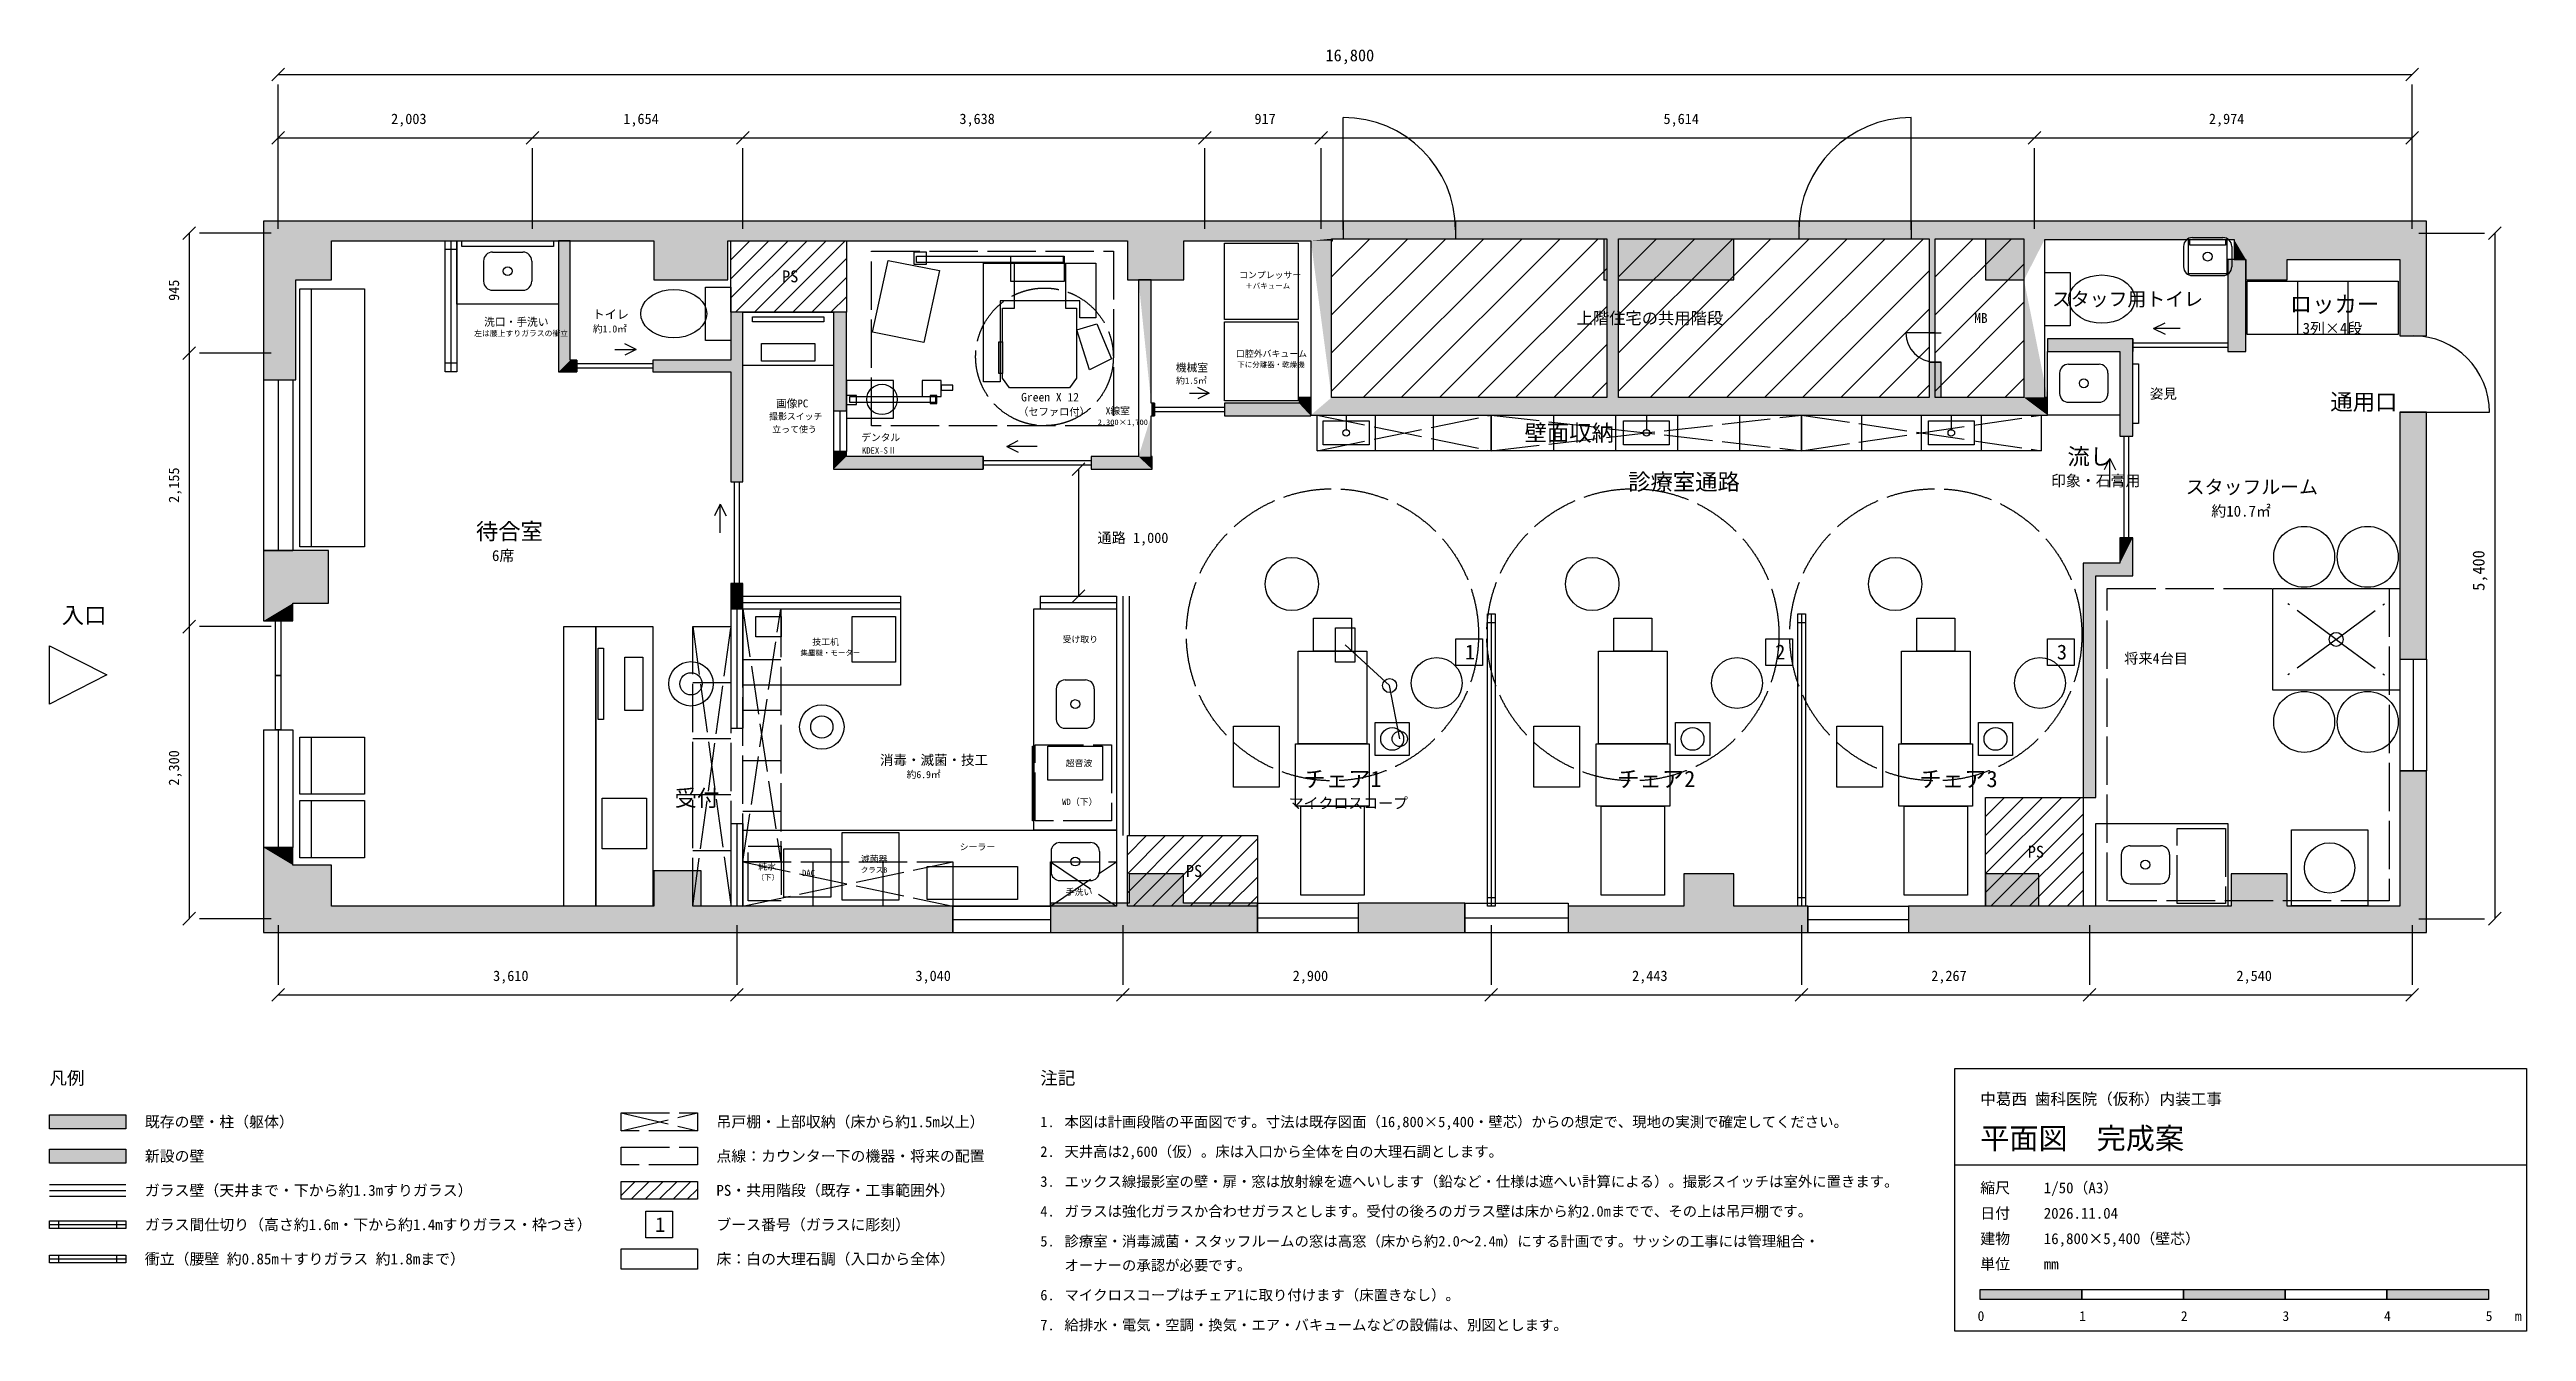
# Model space of a CAD drawing. Extents: x -1800 to 17700, y -3251 to 6846.
import ezdxf

# ---------------------------------------------------------------- set-up
doc = ezdxf.new("R2010")
doc.units = 0
doc.header["$LTSCALE"] = 300
doc.linetypes.add('DASHED', pattern=[1.524, 1.27, -0.254])
for name, color, linetype in [('DIMENSION', 1, 'CONTINUOUS'), ('DOOR', 3, 'CONTINUOUS'), ('EQUIPMENT', 6, 'CONTINUOUS'), ('FURNITURE', 5, 'CONTINUOUS'), ('FUTURE', 8, 'DASHED'), ('GLASS', 4, 'CONTINUOUS'), ('NOTE', 7, 'CONTINUOUS'), ('PS_COMMON', 8, 'CONTINUOUS'), ('ROOM_NAME', 7, 'CONTINUOUS'), ('UPPER_CABINET', 5, 'DASHED'), ('WALL_EXISTING', 7, 'CONTINUOUS'), ('WALL_EXISTING_FILL', 8, 'CONTINUOUS'), ('WALL_NEW', 7, 'CONTINUOUS'), ('WALL_NEW_FILL', 254, 'CONTINUOUS'), ('WINDOW', 4, 'CONTINUOUS')]:
    doc.layers.add(name, color=color, linetype=linetype)
doc.styles.get("Standard").update_dxf_attribs({"font": 'msgothic.ttc'})

msp = doc.modelspace()

# ---------------------------------------------------------------- texts
at = {"layer": 'DIMENSION'}
for s, height, p in [('16,800', 94, (8245, 6753)), ('2,003', 82, (889, 6259)), ('1,654', 82, (2717, 6259)), ('3,638', 82, (5363, 6259)), ('917', 82, (7686, 6259)), ('5,614', 82, (10906, 6259)), ('2,974', 82, (15200, 6259)), ('通路 1,000', 82, (6450, 2959)), ('3,610', 82, (1692, -491)), ('3,040', 82, (5017, -491)), ('2,900', 82, (7987, -491)), ('2,443', 82, (10659, -491)), ('2,267', 82, (13014, -491)), ('2,540', 82, (15417, -491))]:
    msp.add_text(s, height=height, dxfattribs=at).set_placement(p)
for s, height, p in [('945', 82, (-780, 4866)), ('2,155', 82, (-780, 3275)), ('5,400', 94, (17370, 2582)), ('2,300', 82, (-780, 1048))]:
    msp.add_text(s, height=height, rotation=90, dxfattribs=at).set_placement(p)
at = {"layer": 'FUTURE'}
msp.add_text('将来4台目', height=82, dxfattribs=at).set_placement((14533, 2009))
at = {"layer": 'NOTE'}
for s, height, p in [('1', 117, (9343, 2042)), ('2', 117, (11786, 2042)), ('3', 117, (14003, 2042)), ('凡例', 101, (-1800, -1306)), ('注記', 101, (6000, -1306)), ('中葛西 歯科医院（仮称）内装工事', 90, (13400, -1465)), ('既存の壁・柱（躯体）', 86, (-1050, -1643)), ('吊戸棚・上部収納（床から約1.5m以上）', 86, (3450, -1643)), ('本図は計画段階の平面図です。寸法は既存図面（16,800×5,400・壁芯）からの想定で、現地の実測で確定してください。', 83, (6190, -1642)), ('1.', 83, (6000, -1642)), ('平面図\u3000完成案', 168, (13400, -1814)), ('新設の壁', 86, (-1050, -1913)), ('点線：カウンター下の機器・将来の配置', 86, (3450, -1913)), ('2.', 83, (6000, -1876)), ('天井高は2,600（仮）。床は入口から全体を白の大理石調とします。', 83, (6190, -1876)), ('ガラス壁（天井まで・下から約1.3mすりガラス）', 86, (-1050, -2183)), ('PS・共用階段（既存・工事範囲外）', 86, (3450, -2183)), ('3.', 83, (6000, -2112)), ('エックス線撮影室の壁・扉・窓は放射線を遮へいします（鉛など・仕様は遮へい計算による）。撮影スイッチは室外に置きます。', 83, (6190, -2112)), ('縮尺', 86, (13400, -2163)), ('1/50（A3）', 86, (13900, -2163)), ('4.', 83, (6000, -2346)), ('ガラスは強化ガラスか合わせガラスとします。受付の後ろのガラス壁は床から約2.0mまでで、その上は吊戸棚です。', 83, (6190, -2346)), ('日付', 86, (13400, -2363)), ('2026.11.04', 86, (13900, -2363)), ('ガラス間仕切り（高さ約1.6m・下から約1.4mすりガラス・枠つき）', 86, (-1050, -2453)), ('1', 117, (2968, -2468)), ('ブース番号（ガラスに彫刻）', 86, (3450, -2453)), ('5.', 83, (6000, -2582)), ('診療室・消毒滅菌・スタッフルームの窓は高窓（床から約2.0～2.4m）にする計画です。サッシの工事には管理組合・', 83, (6190, -2582)), ('建物', 86, (13400, -2563)), ('16,800×5,400（壁芯）', 86, (13900, -2563)), ('衝立（腰壁 約0.85m＋すりガラス 約1.8mまで）', 86, (-1050, -2723)), ('床：白の大理石調（入口から全体）', 86, (3450, -2723)), ('オーナーの承認が必要です。', 83, (6190, -2772)), ('単位', 86, (13400, -2763)), ('mm', 86, (13900, -2763)), ('6.', 83, (6000, -3006)), ('マイクロスコープはチェア1に取り付けます（床置きなし）。', 83, (6190, -3006)), ('0', 78, (13379, -3169)), ('1', 78, (14179, -3169)), ('2', 78, (14979, -3169)), ('3', 78, (15779, -3169)), ('4', 78, (16579, -3169)), ('5', 78, (17379, -3169)), ('m', 78, (17609, -3169)), ('7.', 83, (6000, -3242)), ('給排水・電気・空調・換気・エア・バキュームなどの設備は、別図とします。', 83, (6190, -3242))]:
    msp.add_text(s, height=height, dxfattribs=at).set_placement(p)
at = {"layer": 'PS_COMMON'}
for s, height, p in [('PS', 94, (3967, 5012)), ('上階住宅の共用階段', 94, (10222, 4683)), ('MB', 78, (13352, 4692)), ('PS', 94, (7146, 329)), ('PS', 94, (13774, 480))]:
    msp.add_text(s, height=height, dxfattribs=at).set_placement(p)
at = {"layer": 'ROOM_NAME'}
for s, height, p in [('コンプレッサー', 50, (7565, 5045)), ('＋バキューム', 42, (7614, 4963)), ('スタッフ用トイレ', 109, (13964, 4826)), ('ロッカー', 129, (15837, 4776)), ('洗口・手洗い', 62, (1621, 4669)), ('約1.0㎡', 56, (2478, 4617)), ('トイレ', 70, (2475, 4725)), ('3列×4段', 86, (15938, 4607)), ('左は腰上すりガラスの衝立', 44, (1543, 4588)), ('機械室', 62, (7067, 4309)), ('口腔外バキューム', 50, (7540, 4425)), ('下に分離器・乾燥機', 42, (7551, 4343)), ('画像PC', 62, (3919, 4027)), ('Green X 12', 67, (5849, 4074)), ('約1.5㎡', 50, (7069, 4213)), ('姿見', 78, (14735, 4096)), ('通用口', 129, (16156, 4006)), ('撮影スイッチ', 50, (3865, 3931)), ('（セファロ付）', 59, (5826, 3963)), ('2,300×1,700', 44, (6452, 3888)), ('X線室', 56, (6514, 3972)), ('壁面収納', 129, (9812, 3762)), ('立って使う', 50, (3890, 3829)), ('デンタル', 56, (4591, 3762)), ('KDEX-SⅡ', 50, (4596, 3663)), ('流し', 129, (14086, 3576)), ('診療室通路', 129, (10628, 3376)), ('印象・石膏用', 86, (13957, 3407)), ('スタッフルーム', 109, (15018, 3346)), ('待合室', 129, (1556, 2986)), ('約10.7㎡', 86, (15219, 3167)), ('6席', 86, (1683, 2817)), ('入口', 129, (-1704, 2326)), ('技工机', 50, (4205, 2155)), ('受け取り', 50, (6175, 2175)), ('集塵機・モーター', 42, (4112, 2073)), ('消毒・滅菌・技工', 78, (4738, 1211)), ('約6.9㎡', 56, (4948, 1107)), ('超音波', 50, (6200, 1200)), ('チェア1', 129, (8071, 1036)), ('チェア2', 129, (10541, 1036)), ('チェア3', 129, (12921, 1036)), ('受付', 129, (3121, 886)), ('WD（下）', 50, (6172, 895)), ('マイクロスコープ', 86, (7956, 867)), ('シーラー', 50, (5365, 540)), ('純水', 50, (3780, 385)), ('滅菌器', 50, (4587, 445)), ('クラスB', 42, (4587, 363)), ('（下）', 42, (3767, 303)), ('DAC', 50, (4124, 335)), ('手洗い', 50, (6200, 185))]:
    msp.add_text(s, height=height, dxfattribs=at).set_placement(p)

# ---------------------------------------------------------------- linework, layer by layer
at = {"layer": 'DIMENSION'}
for p, q in [((-50, 6600), (50, 6700)), ((0, 6650), (16800, 6650)), ((16750, 6600), (16850, 6700)), ((0, 5434), (0, 6570)), ((16800, 5434), (16800, 6570)), ((-50, 6100), (50, 6200)), ((0, 6150), (2003, 6150)), ((0, 5434), (0, 6070)), ((1953, 6100), (2053, 6200)), ((2003, 6150), (3657, 6150)), ((2003, 5434), (2003, 6070)), ((3607, 6100), (3707, 6200)), ((3657, 6150), (7295, 6150)), ((3657, 5434), (3657, 6070)), ((7245, 6100), (7345, 6200)), ((7295, 6150), (8212, 6150)), ((7295, 5434), (7295, 6070)), ((8162, 6100), (8262, 6200)), ((8212, 6150), (13826, 6150)), ((8212, 5434), (8212, 6070)), ((13776, 6100), (13876, 6200)), ((13826, 6150), (16800, 6150)), ((13826, 5434), (13826, 6070)), ((16750, 6100), (16850, 6200)), ((16800, 5434), (16800, 6070)), ((-750, 5350), (-650, 5450)), ((-700, 5400), (-700, 4455)), ((-56, 5400), (-620, 5400)), ((16852, 5400), (17370, 5400)), ((17400, 5350), (17500, 5450)), ((17450, 5400), (17450, 0)), ((-750, 4405), (-650, 4505)), ((-700, 4455), (-700, 2300)), ((-56, 4455), (-620, 4455)), ((6250, 3490), (6350, 3590)), ((6300, 3540), (6300, 2540)), ((6250, 2490), (6350, 2590)), ((-750, 2250), (-650, 2350)), ((-700, 2300), (-700, 0)), ((-56, 2300), (-620, 2300)), ((-750, -50), (-650, 50)), ((-56, 0), (-620, 0)), ((16852, 0), (17370, 0)), ((17400, -50), (17500, 50)), ((0, -50), (0, -520)), ((3610, -50), (3610, -520)), ((6650, -50), (6650, -520)), ((9550, -50), (9550, -520)), ((11993, -50), (11993, -520)), ((14260, -50), (14260, -520)), ((16800, -50), (16800, -520)), ((-50, -650), (50, -550)), ((3560, -650), (3660, -550)), ((6600, -650), (6700, -550)), ((9500, -650), (9600, -550)), ((11943, -650), (12043, -550)), ((14210, -650), (14310, -550)), ((16750, -650), (16850, -550)), ((0, -600), (3610, -600)), ((3610, -600), (6650, -600)), ((6650, -600), (9550, -600)), ((9550, -600), (11993, -600)), ((11993, -600), (14260, -600)), ((14260, -600), (16800, -600))]:
    msp.add_line(p, q, dxfattribs=at)
at = {"layer": 'DOOR'}
for p, q in [((8383, 5425), (8383, 6311)), ((12857, 5425), (12857, 6310)), ((8383, 5494), (8383, 5356)), ((9269, 5494), (9269, 5356)), ((11972, 5494), (11972, 5356)), ((12857, 5494), (12857, 5356)), ((14765, 4648), (14855, 4693)), ((2818, 4484), (2728, 4528)), ((13045, 4614), (12814, 4614)), ((12998, 4614), (13092, 4614)), ((14600, 4568), (14600, 4468)), ((14600, 4536), (15350, 4536)), ((14600, 4500), (14600, 4536)), ((15350, 4500), (14600, 4500)), ((14975, 4648), (14765, 4648)), ((14765, 4648), (14855, 4603)), ((15350, 4568), (15350, 4468)), ((15350, 4536), (15350, 4500)), ((16702, 4591), (16912, 4591)), ((2350, 4400), (2350, 4307)), ((2350, 4372), (2950, 4372)), ((2350, 4336), (2350, 4372)), ((2950, 4336), (2350, 4336)), ((2650, 4484), (2818, 4484)), ((2818, 4484), (2728, 4438)), ((2950, 4400), (2950, 4307)), ((2950, 4372), (2950, 4336)), ((12998, 4383), (13092, 4383)), ((7175, 4140), (7329, 4140)), ((7329, 4140), (7239, 4185)), ((7329, 4140), (7239, 4095)), ((6900, 4060), (6900, 3960)), ((6900, 4028), (7450, 4028)), ((6900, 3992), (6900, 4028)), ((7450, 3992), (6900, 3992)), ((7450, 4060), (7450, 3960)), ((7450, 4028), (7450, 3992)), ((16702, 3989), (16912, 3989)), ((16807, 3989), (17409, 3989)), ((5737, 3720), (5827, 3765)), ((5975, 3720), (5737, 3720)), ((5737, 3720), (5827, 3675)), ((14500, 3800), (14600, 3800)), ((14532, 3800), (14568, 3800)), ((14532, 3000), (14532, 3800)), ((14568, 3800), (14568, 3000)), ((5550, 3640), (5550, 3540)), ((5550, 3608), (6400, 3608)), ((5550, 3572), (5550, 3608)), ((6400, 3572), (5550, 3572)), ((6400, 3640), (6400, 3540)), ((6400, 3608), (6400, 3572)), ((14420, 3624), (14375, 3534)), ((14420, 3400), (14420, 3624)), ((14420, 3624), (14465, 3534)), ((3564, 3440), (3657, 3440)), ((3592, 3440), (3628, 3440)), ((3592, 2640), (3592, 3440)), ((3628, 3440), (3628, 2640)), ((3480, 3264), (3436, 3174)), ((3480, 3040), (3480, 3264)), ((3480, 3264), (3526, 3174)), ((14500, 3000), (14600, 3000)), ((14568, 3000), (14532, 3000)), ((3564, 2640), (3657, 2640)), ((3628, 2640), (3592, 2640)), ((4900, 2540), (4900, 2440)), ((6000, 2540), (6000, 2440)), ((-116, 2345), (116, 2345)), ((-20, 2345), (20, 2345)), ((-20, 1916), (-20, 2345)), ((20, 2345), (20, 1916)), ((20, 1916), (-20, 1916)), ((-20, 1916), (20, 1916)), ((-20, 1488), (-20, 1916)), ((20, 1916), (20, 1488)), ((-116, 1488), (116, 1488)), ((20, 1488), (-20, 1488)), ((3564, 1500), (3657, 1500)), ((3564, 750), (3657, 750))]:
    msp.add_line(p, q, dxfattribs=at)
for centre, radius, start, end in [((8383, 5425), 886, 0, 90), ((12857, 5425), 885, 90, 180), ((13045, 4614), 231, 180, 270), ((16807, 3989), 602, 0, 90)]:
    msp.add_arc(centre, radius, start, end, dxfattribs=at)
at = {"layer": 'EQUIPMENT'}
for p, q in [((7450, 5320), (8030, 5320)), ((7450, 4720), (7450, 5320)), ((8030, 5320), (8030, 4720)), ((4680, 4619), (4803, 5185)), ((4803, 5185), (5207, 5105)), ((5007, 5251), (5102, 5251)), ((5007, 5152), (5007, 5251)), ((5102, 5152), (5007, 5152)), ((5026, 5219), (6179, 5219)), ((5026, 5167), (5026, 5219)), ((6179, 5167), (5026, 5167)), ((5207, 5105), (5083, 4539)), ((5102, 5251), (5102, 5152)), ((5554, 5162), (6436, 5162)), ((5554, 4228), (5554, 5162)), ((5769, 5219), (6188, 5219)), ((5769, 5019), (5769, 5219)), ((5798, 5162), (6198, 5162)), ((5798, 4809), (5798, 5162)), ((6179, 5219), (6179, 5167)), ((6188, 5219), (6188, 5019)), ((6198, 5162), (6198, 4809)), ((6436, 5162), (6436, 4732)), ((6188, 5019), (5769, 5019)), ((6312, 4867), (5683, 4867)), ((5683, 4867), (5683, 4228)), ((5703, 4257), (5703, 4809)), ((5703, 4809), (5798, 4809)), ((6198, 4809), (6284, 4809)), ((6284, 4809), (6284, 4257)), ((6287, 4638), (6445, 4685)), ((6312, 4732), (6312, 4867)), ((6436, 4732), (6312, 4732)), ((6445, 4685), (6560, 4409)), ((8030, 4720), (7450, 4720)), ((7450, 4700), (8030, 4700)), ((7450, 4080), (7450, 4700)), ((8030, 4700), (8030, 4080)), ((5083, 4539), (4680, 4619)), ((5674, 4543), (5703, 4543)), ((5674, 4295), (5674, 4543)), ((5703, 4543), (5703, 4295)), ((6388, 4324), (6287, 4638)), ((5703, 4295), (5674, 4295)), ((6560, 4409), (6388, 4324)), ((4473, 4238), (4473, 3941)), ((4844, 4238), (4473, 4238)), ((4473, 4122), (4473, 4050)), ((4554, 4122), (4473, 4122)), ((4499, 4111), (4499, 4068)), ((5177, 4111), (4499, 4111)), ((4554, 4050), (4554, 4122)), ((4844, 3941), (4844, 4238)), ((5070, 4238), (5070, 4112)), ((5219, 4238), (5070, 4238)), ((5070, 4112), (5219, 4112)), ((5133, 4120), (5133, 4059)), ((5185, 4120), (5133, 4120)), ((5177, 4068), (5177, 4111)), ((5185, 4059), (5185, 4120)), ((5219, 4112), (5219, 4238)), ((5219, 4203), (5219, 4162)), ((5311, 4203), (5219, 4203)), ((5219, 4162), (5311, 4162)), ((5311, 4162), (5311, 4203)), ((5683, 4228), (5554, 4228)), ((5757, 4181), (5703, 4257)), ((6230, 4181), (5757, 4181)), ((6284, 4257), (6230, 4181)), ((4473, 4050), (4554, 4050)), ((4473, 3941), (4844, 3941)), ((4499, 4068), (5177, 4068)), ((5133, 4059), (5185, 4059)), ((8030, 4080), (7450, 4080)), ((3760, 2380), (3960, 2380)), ((3760, 2220), (3760, 2380)), ((3960, 2380), (3960, 2220)), ((4520, 2380), (4860, 2380)), ((4520, 2020), (4520, 2380)), ((4860, 2380), (4860, 2020)), ((8150, 2106), (8150, 2366)), ((8150, 2366), (8450, 2366)), ((8450, 2366), (8450, 2106)), ((10515, 2106), (10515, 2366)), ((10515, 2366), (10815, 2366)), ((10815, 2366), (10815, 2106)), ((12900, 2106), (12900, 2366)), ((12900, 2366), (13200, 2366)), ((13200, 2366), (13200, 2106)), ((3960, 2220), (3760, 2220)), ((8325, 2021), (8325, 2291)), ((8325, 2291), (8475, 2291)), ((8750, 1836), (8400, 2156)), ((8475, 2291), (8475, 2021)), ((4860, 2020), (4520, 2020)), ((8030, 1376), (8030, 2106)), ((8030, 2106), (8570, 2106)), ((8450, 2106), (8150, 2106)), ((8475, 2021), (8325, 2021)), ((8570, 2106), (8570, 1376)), ((10395, 1376), (10395, 2106)), ((10395, 2106), (10935, 2106)), ((10815, 2106), (10515, 2106)), ((10935, 2106), (10935, 1376)), ((12780, 1376), (12780, 2106)), ((12780, 2106), (13320, 2106)), ((13200, 2106), (12900, 2106)), ((13320, 2106), (13320, 1376)), ((8830, 1416), (8750, 1836)), ((7520, 1036), (7520, 1516)), ((7520, 1516), (7880, 1516)), ((7880, 1516), (7880, 1036)), ((8010, 886), (8010, 1376)), ((8010, 1376), (8590, 1376)), ((8570, 1376), (8030, 1376)), ((8590, 1376), (8590, 886)), ((8635, 1286), (8635, 1546)), ((8635, 1546), (8905, 1546)), ((8905, 1546), (8905, 1286)), ((9885, 1036), (9885, 1516)), ((9885, 1516), (10245, 1516)), ((10245, 1516), (10245, 1036)), ((10375, 886), (10375, 1376)), ((10375, 1376), (10955, 1376)), ((10935, 1376), (10395, 1376)), ((10955, 1376), (10955, 886)), ((11000, 1286), (11000, 1546)), ((11000, 1546), (11270, 1546)), ((11270, 1546), (11270, 1286)), ((12270, 1036), (12270, 1516)), ((12270, 1516), (12630, 1516)), ((12630, 1516), (12630, 1036)), ((12760, 886), (12760, 1376)), ((12760, 1376), (13340, 1376)), ((13320, 1376), (12780, 1376)), ((13340, 1376), (13340, 886)), ((13385, 1286), (13385, 1546)), ((13385, 1546), (13655, 1546)), ((13655, 1546), (13655, 1286)), ((5938, 1360), (5950, 1360)), ((5938, 770), (5938, 1360)), ((5950, 1360), (5950, 770)), ((6060, 1360), (6490, 1360)), ((6060, 1090), (6060, 1360)), ((6490, 1360), (6490, 1090)), ((8905, 1286), (8635, 1286)), ((11270, 1286), (11000, 1286)), ((13655, 1286), (13385, 1286)), ((6490, 1090), (6060, 1090)), ((7880, 1036), (7520, 1036)), ((10245, 1036), (9885, 1036)), ((12630, 1036), (12270, 1036)), ((2550, 950), (2900, 950)), ((2550, 550), (2550, 950)), ((2900, 950), (2900, 550)), ((8590, 886), (8010, 886)), ((8050, 186), (8050, 886)), ((8050, 886), (8550, 886)), ((8550, 886), (8550, 186)), ((10955, 886), (10375, 886)), ((10415, 186), (10415, 886)), ((10415, 886), (10915, 886)), ((10915, 886), (10915, 186)), ((13340, 886), (12760, 886)), ((12800, 186), (12800, 886)), ((12800, 886), (13300, 886)), ((13300, 886), (13300, 186)), ((4440, 678), (4885, 678)), ((4440, 146), (4440, 678)), ((4885, 678), (4885, 146)), ((5950, 770), (5938, 770)), ((2900, 550), (2550, 550)), ((3980, 550), (4350, 550)), ((3980, 170), (3980, 550)), ((4350, 550), (4350, 170)), ((5110, 410), (5820, 410)), ((5110, 150), (5110, 410)), ((5820, 410), (5820, 150)), ((4350, 170), (3980, 170)), ((4885, 146), (4440, 146)), ((5820, 150), (5110, 150)), ((8550, 186), (8050, 186)), ((10915, 186), (10415, 186)), ((13300, 186), (12800, 186))]:
    msp.add_line(p, q, dxfattribs=at)
at = {"layer": 'EQUIPMENT', "linetype": 'DASHED'}
for p, q in [((4670, 5257), (6576, 5257)), ((4670, 3882), (4670, 5257)), ((6576, 5257), (6576, 3882)), ((6576, 3882), (4670, 3882))]:
    msp.add_line(p, q, dxfattribs=at)
for centre, radius in [((6033, 4425), 542), ((8300, 2236), 1150), ((10665, 2236), 1150), ((13050, 2236), 1150)]:
    msp.add_circle(centre, radius, dxfattribs=at)
at = {"layer": 'EQUIPMENT'}
for centre, radius in [((4754, 4090), 120), ((7980, 2636), 210), ((10345, 2636), 210), ((12730, 2636), 210), ((9120, 1856), 200), ((11485, 1856), 200), ((13870, 1856), 200), ((8750, 1836), 55), ((8770, 1416), 90), ((8830, 1416), 60), ((11135, 1416), 90), ((13520, 1416), 90)]:
    msp.add_circle(centre, radius, dxfattribs=at)
at = {"layer": 'FURNITURE'}
for p, q in [((1407, 5340), (2207, 5340)), ((1407, 4840), (1407, 5340)), ((1447, 5340), (2167, 5340)), ((1447, 5295), (1447, 5340)), ((2167, 5295), (1447, 5295)), ((2167, 5340), (2167, 5295)), ((2207, 5340), (2207, 4840)), ((15000, 5295), (15000, 5135)), ((15040, 5350), (15340, 5350)), ((15040, 5080), (15040, 5350)), ((15050, 5350), (15330, 5350)), ((15050, 5305), (15050, 5350)), ((15330, 5305), (15050, 5305)), ((15070, 5365), (15310, 5365)), ((15330, 5350), (15330, 5305)), ((15340, 5350), (15340, 5080)), ((15380, 5295), (15380, 5135)), ((1617, 5180), (1617, 5020)), ((1687, 5250), (1927, 5250)), ((1997, 5180), (1997, 5020)), ((13907, 5090), (14107, 5090)), ((13907, 4670), (13907, 5090)), ((14107, 5090), (14107, 4670)), ((14312, 5067), (14357, 5070)), ((14357, 5070), (14402, 5067)), ((15340, 5080), (15040, 5080)), ((170, 4960), (680, 4960)), ((170, 2930), (170, 4960)), ((170, 4960), (260, 4960)), ((170, 2930), (170, 4960)), ((260, 4960), (260, 2930)), ((680, 4960), (680, 2930)), ((1687, 4950), (1927, 4950)), ((2889, 4860), (2915, 4887)), ((2915, 4887), (2947, 4911)), ((2947, 4911), (2984, 4930)), ((2984, 4930), (3025, 4944)), ((3025, 4944), (3069, 4952)), ((3069, 4952), (3114, 4955)), ((3114, 4955), (3159, 4952)), ((3159, 4952), (3203, 4944)), ((3203, 4944), (3244, 4930)), ((3244, 4930), (3281, 4911)), ((3281, 4911), (3313, 4887)), ((3313, 4887), (3339, 4860)), ((3364, 4555), (3364, 4975)), ((3364, 4975), (3564, 4975)), ((3564, 4975), (3564, 4555)), ((14097, 4880), (14101, 4913)), ((14101, 4847), (14097, 4880)), ((14101, 4913), (14113, 4945)), ((14113, 4945), (14132, 4975)), ((14132, 4975), (14158, 5002)), ((14158, 5002), (14190, 5026)), ((14190, 5026), (14227, 5045)), ((14227, 5045), (14268, 5059)), ((14268, 5059), (14312, 5067)), ((14402, 5067), (14446, 5059)), ((14446, 5059), (14487, 5045)), ((14487, 5045), (14524, 5026)), ((14524, 5026), (14556, 5002)), ((14556, 5002), (14582, 4975)), ((14582, 4975), (14601, 4945)), ((14601, 4945), (14613, 4913)), ((14613, 4913), (14617, 4880)), ((14617, 4880), (14613, 4847)), ((15070, 5065), (15310, 5065)), ((15500, 5020), (16690, 5020)), ((15500, 4600), (15500, 5020)), ((15897, 5020), (15897, 4600)), ((16293, 5020), (16293, 4600)), ((16690, 5020), (16690, 4600)), ((2207, 4840), (1407, 4840)), ((2854, 4765), (2858, 4798)), ((2858, 4732), (2854, 4765)), ((2858, 4798), (2870, 4830)), ((2870, 4700), (2858, 4732)), ((2870, 4830), (2889, 4860)), ((2889, 4670), (2870, 4700)), ((3339, 4860), (3358, 4830)), ((3358, 4700), (3339, 4670)), ((3358, 4830), (3370, 4798)), ((3370, 4732), (3358, 4700)), ((3370, 4798), (3374, 4765)), ((3374, 4765), (3370, 4732)), ((3657, 4777), (4373, 4777)), ((3657, 4357), (3657, 4777)), ((3735, 4700), (3735, 4740)), ((3735, 4740), (4295, 4740)), ((4295, 4700), (3735, 4700)), ((4295, 4740), (4295, 4700)), ((4373, 4777), (4373, 4357)), ((14113, 4815), (14101, 4847)), ((14132, 4785), (14113, 4815)), ((14158, 4758), (14132, 4785)), ((14190, 4734), (14158, 4758)), ((14227, 4715), (14190, 4734)), ((14268, 4701), (14227, 4715)), ((14312, 4693), (14268, 4701)), ((14357, 4690), (14312, 4693)), ((14402, 4693), (14357, 4690)), ((14446, 4701), (14402, 4693)), ((14487, 4715), (14446, 4701)), ((14524, 4734), (14487, 4715)), ((14556, 4758), (14524, 4734)), ((14582, 4785), (14556, 4758)), ((14601, 4815), (14582, 4785)), ((14613, 4847), (14601, 4815)), ((2915, 4643), (2889, 4670)), ((2947, 4619), (2915, 4643)), ((2984, 4600), (2947, 4619)), ((3025, 4586), (2984, 4600)), ((3069, 4578), (3025, 4586)), ((3114, 4575), (3069, 4578)), ((3159, 4578), (3114, 4575)), ((3203, 4586), (3159, 4578)), ((3244, 4600), (3203, 4586)), ((3281, 4619), (3244, 4600)), ((3313, 4643), (3281, 4619)), ((3339, 4670), (3313, 4643)), ((3564, 4555), (3364, 4555)), ((3805, 4390), (3805, 4530)), ((3805, 4530), (4225, 4530)), ((4225, 4530), (4225, 4390)), ((14107, 4670), (13907, 4670)), ((16690, 4600), (15500, 4600)), ((4373, 4357), (3657, 4357)), ((4225, 4390), (3805, 4390)), ((13930, 4468), (14500, 4468)), ((13930, 3966), (13930, 4468)), ((14025, 4297), (14025, 4137)), ((14095, 4367), (14335, 4367)), ((14405, 4297), (14405, 4137)), ((14500, 4468), (14500, 3966)), ((14600, 4370), (14645, 4370)), ((14600, 3900), (14600, 4370)), ((14645, 4370), (14645, 3900)), ((8180, 3966), (9550, 3966)), ((8180, 3686), (8180, 3966)), ((8228, 3921), (8588, 3921)), ((8228, 3731), (8228, 3921)), ((8408, 3966), (8408, 3846)), ((8588, 3921), (8588, 3731)), ((8637, 3966), (8637, 3686)), ((9093, 3966), (9093, 3686)), ((9550, 3966), (9550, 3686)), ((9550, 3966), (11993, 3966)), ((9550, 3686), (9550, 3966)), ((10039, 3966), (10039, 3686)), ((10527, 3966), (10527, 3686)), ((10592, 3921), (10952, 3921)), ((10592, 3731), (10592, 3921)), ((10772, 3966), (10772, 3846)), ((10952, 3921), (10952, 3731)), ((11016, 3966), (11016, 3686)), ((11504, 3966), (11504, 3686)), ((11993, 3966), (11993, 3686)), ((11993, 3966), (13880, 3966)), ((11993, 3686), (11993, 3966)), ((12465, 3966), (12465, 3686)), ((12936, 3966), (12936, 3686)), ((12992, 3921), (13352, 3921)), ((12992, 3731), (12992, 3921)), ((13172, 3966), (13172, 3846)), ((13352, 3921), (13352, 3731)), ((13408, 3966), (13408, 3686)), ((13880, 3966), (13880, 3686)), ((14500, 3966), (13930, 3966)), ((14095, 4067), (14335, 4067)), ((14645, 3900), (14600, 3900)), ((8588, 3731), (8228, 3731)), ((10952, 3731), (10592, 3731)), ((13352, 3731), (12992, 3731)), ((9550, 3686), (8180, 3686)), ((11993, 3686), (9550, 3686)), ((13880, 3686), (11993, 3686)), ((680, 2930), (170, 2930)), ((260, 2930), (170, 2930)), ((15702, 2600), (16702, 2600)), ((15702, 1800), (15702, 2600)), ((16702, 2600), (16702, 1800)), ((3657, 2440), (4900, 2440)), ((3657, 1840), (3657, 2440)), ((4900, 2440), (4900, 1840)), ((5950, 2440), (6600, 2440)), ((5950, 698), (5950, 2440)), ((6600, 2440), (6600, 698)), ((2250, 2300), (2500, 2300)), ((2250, 98), (2250, 2300)), ((2500, 2300), (2500, 98)), ((2500, 2300), (2950, 2300)), ((2500, 98), (2500, 2300)), ((2950, 2300), (2950, 98)), ((2520, 2130), (2560, 2130)), ((2520, 1570), (2520, 2130)), ((2560, 2130), (2560, 1570)), ((2730, 2060), (2870, 2060)), ((2730, 1640), (2730, 2060)), ((2870, 2060), (2870, 1640)), ((4900, 1840), (3657, 1840)), ((6125, 1810), (6125, 1570)), ((6195, 1880), (6355, 1880)), ((6425, 1810), (6425, 1570)), ((16702, 1800), (15702, 1800)), ((2560, 1570), (2520, 1570)), ((2870, 1640), (2730, 1640)), ((170, 1430), (680, 1430)), ((170, 980), (170, 1430)), ((170, 1430), (260, 1430)), ((170, 980), (170, 1430)), ((260, 1430), (260, 980)), ((680, 1430), (680, 980)), ((6195, 1500), (6355, 1500)), ((680, 980), (170, 980)), ((260, 980), (170, 980)), ((170, 930), (680, 930)), ((170, 480), (170, 930)), ((170, 930), (260, 930)), ((170, 480), (170, 930)), ((260, 930), (260, 480)), ((680, 930), (680, 480)), ((3657, 698), (6600, 698)), ((3657, 98), (3657, 698)), ((6600, 698), (5950, 698)), ((6155, 600), (6395, 600)), ((6600, 698), (6600, 98)), ((14310, 750), (15350, 750)), ((14310, 98), (14310, 750)), ((15350, 750), (15350, 98)), ((15850, 700), (16450, 700)), ((15850, 100), (15850, 700)), ((16450, 700), (16450, 100)), ((680, 480), (170, 480)), ((260, 480), (170, 480)), ((6085, 530), (6085, 370)), ((6465, 530), (6465, 370)), ((14510, 505), (14510, 345)), ((14580, 575), (14820, 575)), ((14890, 505), (14890, 345)), ((6155, 300), (6395, 300)), ((14580, 275), (14820, 275)), ((2500, 98), (2250, 98)), ((2950, 98), (2500, 98)), ((6600, 98), (3657, 98)), ((15350, 98), (14310, 98)), ((16450, 100), (15850, 100))]:
    msp.add_line(p, q, dxfattribs=at)
at = {"layer": 'FURNITURE', "linetype": 'DASHED'}
for q in [(15822, 2480), (16582, 2480), (15822, 1920), (16582, 1920)]:
    msp.add_line((16202, 2200), q, dxfattribs=at)
at = {"layer": 'FURNITURE'}
for centre, radius in [((1807, 5100), 35), ((15190, 5215), 35), ((14215, 4217), 35), ((8408, 3826), 26), ((10772, 3826), 26), ((13172, 3826), 26), ((15950, 2850), 240), ((16450, 2850), 240), ((16202, 2200), 55), ((3250, 1850), 175), ((3250, 1850), 87.5), ((15950, 1550), 240), ((16450, 1550), 240), ((4280, 1510), 175), ((4280, 1510), 87.5), ((6275, 1690), 35), ((16150, 400), 198), ((6275, 450), 35), ((14700, 425), 35)]:
    msp.add_circle(centre, radius, dxfattribs=at)
for centre, start, end in [((15070, 5295), 90, 180), ((15310, 5295), 0, 90), ((1687, 5180), 90, 180), ((1927, 5180), 0, 90), ((15070, 5135), 180, 270), ((15310, 5135), 270, 360), ((1687, 5020), 180, 270), ((1927, 5020), 270, 360), ((14095, 4297), 90, 180), ((14335, 4297), 0, 90), ((14095, 4137), 180, 270), ((14335, 4137), 270, 360), ((6195, 1810), 90, 180), ((6355, 1810), 0, 90), ((6195, 1570), 180, 270), ((6355, 1570), 270, 360), ((6155, 530), 90, 180), ((6395, 530), 0, 90), ((14580, 505), 90, 180), ((14820, 505), 0, 90), ((6155, 370), 180, 270), ((6395, 370), 270, 360), ((14580, 345), 180, 270), ((14820, 345), 270, 360)]:
    msp.add_arc(centre, 70, start, end, dxfattribs=at)
at = {"layer": 'FUTURE'}
for p, q in [((14400, 2600), (16620, 2600)), ((14400, 140), (14400, 2600)), ((16620, 2600), (16620, 140)), ((5960, 1370), (6560, 1370)), ((5960, 770), (5960, 1370)), ((6560, 1370), (6560, 770)), ((6560, 770), (5960, 770)), ((14950, 710), (15330, 710)), ((14950, 120), (14950, 710)), ((15330, 710), (15330, 120)), ((3700, 570), (3960, 570)), ((3700, 140), (3700, 570)), ((3960, 570), (3960, 140)), ((3960, 140), (3700, 140)), ((16620, 140), (14400, 140)), ((15330, 120), (14950, 120)), ((2700, -1800), (3300, -1800)), ((2700, -1940), (2700, -1800)), ((3300, -1940), (2700, -1940)), ((3300, -1800), (3300, -1940))]:
    msp.add_line(p, q, dxfattribs=at)
at = {"layer": 'GLASS'}
for p, q in [((1314, 5340), (1407, 5340)), ((1314, 4307), (1314, 5340)), ((1314, 5340), (1407, 5340)), ((1314, 5270), (1314, 5340)), ((1407, 5270), (1314, 5270)), ((1360, 5340), (1360, 4307)), ((1407, 5340), (1407, 4307)), ((1407, 5340), (1407, 5270)), ((1314, 4377), (1407, 4377)), ((1314, 4307), (1314, 4377)), ((1407, 4307), (1314, 4307)), ((1407, 4307), (1314, 4307)), ((1407, 4377), (1407, 4307)), ((3657, 2540), (4900, 2540)), ((6000, 2540), (6600, 2540)), ((6600, 2540), (6600, 654)), ((6650, 2540), (6650, 654)), ((6700, 2540), (6700, 654)), ((3564, 2440), (3564, 1500)), ((3610, 2440), (3610, 1500)), ((3657, 2490), (4900, 2490)), ((3657, 2440), (4900, 2440)), ((3657, 2440), (3657, 1500)), ((6000, 2490), (6600, 2490)), ((6000, 2440), (6600, 2440)), ((9520, 2400), (9580, 2400)), ((9520, 98), (9520, 2400)), ((9520, 2400), (9580, 2400)), ((9520, 2330), (9520, 2400)), ((9550, 2400), (9550, 98)), ((9580, 2400), (9580, 98)), ((9580, 2400), (9580, 2330)), ((11963, 2400), (12023, 2400)), ((11963, 98), (11963, 2400)), ((11963, 2400), (12023, 2400)), ((11963, 2330), (11963, 2400)), ((11993, 2400), (11993, 98)), ((12023, 2400), (12023, 98)), ((12023, 2400), (12023, 2330)), ((9580, 2330), (9520, 2330)), ((12023, 2330), (11963, 2330)), ((3564, 750), (3564, 98)), ((3610, 750), (3610, 98)), ((3657, 750), (3657, 98)), ((9520, 168), (9580, 168)), ((9520, 98), (9520, 168)), ((9580, 98), (9520, 98)), ((9580, 98), (9520, 98)), ((9580, 168), (9580, 98)), ((11963, 168), (12023, 168)), ((11963, 98), (11963, 168)), ((12023, 98), (11963, 98)), ((12023, 98), (11963, 98)), ((12023, 168), (12023, 98)), ((-1800, -2095), (-1200, -2095)), ((-1800, -2140), (-1200, -2140)), ((-1800, -2185), (-1200, -2185)), ((-1800, -2380), (-1200, -2380)), ((-1800, -2440), (-1800, -2380)), ((-1800, -2380), (-1730, -2380)), ((-1800, -2440), (-1800, -2380)), ((-1800, -2410), (-1200, -2410)), ((-1200, -2440), (-1800, -2440)), ((-1730, -2440), (-1800, -2440)), ((-1730, -2380), (-1730, -2440)), ((-1270, -2380), (-1200, -2380)), ((-1270, -2440), (-1270, -2380)), ((-1200, -2440), (-1270, -2440)), ((-1200, -2380), (-1200, -2440)), ((-1200, -2380), (-1200, -2440)), ((-1800, -2650), (-1200, -2650)), ((-1800, -2710), (-1800, -2650)), ((-1800, -2650), (-1730, -2650)), ((-1800, -2710), (-1800, -2650)), ((-1800, -2680), (-1200, -2680)), ((-1200, -2710), (-1800, -2710)), ((-1730, -2710), (-1800, -2710)), ((-1730, -2650), (-1730, -2710)), ((-1270, -2650), (-1200, -2650)), ((-1270, -2710), (-1270, -2650)), ((-1200, -2710), (-1270, -2710)), ((-1200, -2650), (-1200, -2710)), ((-1200, -2650), (-1200, -2710))]:
    msp.add_line(p, q, dxfattribs=at)
at = {"layer": 'NOTE'}
for p, q in [((-1800, 2150), (-1350, 1920)), ((-1800, 1690), (-1800, 2150)), ((9270, 2205), (9480, 2205)), ((9270, 1995), (9270, 2205)), ((9480, 2205), (9480, 1995)), ((11713, 2205), (11923, 2205)), ((11713, 1995), (11713, 2205)), ((11923, 2205), (11923, 1995)), ((13930, 2205), (14140, 2205)), ((13930, 1995), (13930, 2205)), ((14140, 2205), (14140, 1995)), ((9480, 1995), (9270, 1995)), ((11923, 1995), (11713, 1995)), ((14140, 1995), (13930, 1995)), ((-1350, 1920), (-1800, 1690)), ((13200, -1180), (17700, -1180)), ((13200, -3250), (13200, -1180)), ((17700, -1180), (17700, -3250)), ((13200, -1940), (17700, -1940)), ((2895, -2305), (3105, -2305)), ((2895, -2515), (2895, -2305)), ((3105, -2305), (3105, -2515)), ((3105, -2515), (2895, -2515)), ((2700, -2600), (3300, -2600)), ((2700, -2760), (2700, -2600)), ((3300, -2600), (3300, -2760)), ((3300, -2760), (2700, -2760)), ((13400, -2920), (14200, -2920)), ((13400, -3000), (13400, -2920)), ((14200, -2920), (14200, -3000)), ((14200, -2920), (15000, -2920)), ((14200, -3000), (14200, -2920)), ((15000, -2920), (15000, -3000)), ((15000, -2920), (15800, -2920)), ((15000, -3000), (15000, -2920)), ((15800, -2920), (15800, -3000)), ((15800, -2920), (16600, -2920)), ((15800, -3000), (15800, -2920)), ((16600, -2920), (16600, -3000)), ((16600, -2920), (17400, -2920)), ((16600, -3000), (16600, -2920)), ((17400, -2920), (17400, -3000)), ((14200, -3000), (13400, -3000)), ((15000, -3000), (14200, -3000)), ((15800, -3000), (15000, -3000)), ((16600, -3000), (15800, -3000)), ((17400, -3000), (16600, -3000)), ((17700, -3250), (13200, -3250))]:
    msp.add_line(p, q, dxfattribs=at)
for points in [[(13400, -3000), (14200, -3000), (13400, -2920), (14200, -2920)], [(15000, -3000), (15800, -3000), (15000, -2920), (15800, -2920)], [(16600, -3000), (17400, -3000), (16600, -2920), (17400, -2920)]]:
    msp.add_solid(points, dxfattribs=at)
at = {"layer": 'PS_COMMON'}
for p, q in [((3564, 5340), (4473, 5340)), ((3564, 4777), (3564, 5340)), ((3564, 5190), (3714, 5340)), ((3564, 5040), (3864, 5340)), ((3564, 4890), (4014, 5340)), ((3601, 4777), (4164, 5340)), ((3751, 4777), (4314, 5340)), ((3901, 4777), (4464, 5340)), ((4473, 5340), (4473, 4777)), ((8293, 5356), (10459, 5356)), ((8293, 4105), (8293, 5356)), ((8293, 5056), (8593, 5356)), ((8293, 4756), (8893, 5356)), ((8293, 4456), (9193, 5356)), ((8293, 4156), (9493, 5356)), ((8542, 4105), (9793, 5356)), ((8842, 4105), (10093, 5356)), ((9142, 4105), (10393, 5356)), ((10459, 5356), (10459, 4105)), ((10552, 5356), (12998, 5356)), ((10552, 4105), (10552, 5356)), ((10552, 5056), (10852, 5356)), ((10552, 4756), (11152, 5356)), ((10552, 4456), (11452, 5356)), ((10552, 4156), (11752, 5356)), ((10801, 4105), (12052, 5356)), ((11101, 4105), (12352, 5356)), ((11401, 4105), (12652, 5356)), ((11701, 4105), (12952, 5356)), ((12998, 5356), (12998, 4105)), ((13045, 5356), (13744, 5356)), ((13045, 4105), (13045, 5356)), ((13045, 5056), (13345, 5356)), ((13045, 4756), (13645, 5356)), ((13744, 5356), (13744, 4105)), ((4051, 4777), (4473, 5199)), ((9442, 4105), (10459, 5122)), ((12001, 4105), (12998, 5102)), ((13045, 4456), (13744, 5155)), ((4201, 4777), (4473, 5049)), ((4351, 4777), (4473, 4899)), ((4473, 4777), (3564, 4777)), ((9742, 4105), (10459, 4822)), ((12301, 4105), (12998, 4802)), ((13045, 4156), (13744, 4855)), ((10042, 4105), (10459, 4522)), ((12601, 4105), (12998, 4502)), ((13294, 4105), (13744, 4555)), ((10459, 4105), (8293, 4105)), ((10342, 4105), (10459, 4222)), ((12998, 4105), (10552, 4105)), ((12901, 4105), (12998, 4202)), ((13744, 4105), (13045, 4105)), ((13594, 4105), (13744, 4255)), ((13441, 955), (14210, 955)), ((13441, 98), (13441, 955)), ((13441, 805), (13591, 955)), ((13441, 655), (13741, 955)), ((13441, 505), (13891, 955)), ((13441, 355), (14041, 955)), ((13441, 205), (14191, 955)), ((13484, 98), (14210, 824)), ((14210, 955), (14210, 98)), ((6686, 654), (7710, 654)), ((6686, 98), (6686, 654)), ((6686, 504), (6836, 654)), ((6686, 354), (6986, 654)), ((6686, 204), (7136, 654)), ((6730, 98), (7286, 654)), ((6880, 98), (7436, 654)), ((7030, 98), (7586, 654)), ((7180, 98), (7710, 628)), ((7710, 654), (7710, 98)), ((13634, 98), (14210, 674)), ((7330, 98), (7710, 478)), ((13784, 98), (14210, 524)), ((7480, 98), (7710, 328)), ((13934, 98), (14210, 374)), ((14084, 98), (14210, 224)), ((7710, 98), (6686, 98)), ((7630, 98), (7710, 178)), ((14210, 98), (13441, 98)), ((2700, -2070), (3300, -2070)), ((2700, -2210), (2700, -2070)), ((2700, -2180), (2810, -2070)), ((2780, -2210), (2920, -2070)), ((2890, -2210), (3030, -2070)), ((3000, -2210), (3140, -2070)), ((3110, -2210), (3250, -2070)), ((3220, -2210), (3300, -2130)), ((3300, -2070), (3300, -2210)), ((3300, -2210), (2700, -2210))]:
    msp.add_line(p, q, dxfattribs=at)
at = {"layer": 'UPPER_CABINET'}
for p, q in [((8180, 3966), (9550, 3686)), ((8180, 3686), (9550, 3966)), ((9550, 3966), (11993, 3686)), ((9550, 3686), (11993, 3966)), ((11993, 3966), (13880, 3686)), ((11993, 3686), (13880, 3966)), ((3657, 2440), (3957, 2440)), ((3657, 448), (3657, 2440)), ((3657, 2440), (3957, 448)), ((3657, 448), (3957, 2440)), ((3957, 2440), (3957, 448)), ((3264, 2300), (3564, 2300)), ((3264, 98), (3264, 2300)), ((3264, 2300), (3564, 98)), ((3264, 98), (3564, 2300)), ((3564, 2300), (3564, 98)), ((3657, 2042), (3957, 2042)), ((3264, 1860), (3564, 1860)), ((3657, 1643), (3957, 1643)), ((3264, 1419), (3564, 1419)), ((3657, 1245), (3957, 1245)), ((3264, 979), (3564, 979)), ((3657, 846), (3957, 846)), ((3264, 538), (3564, 538)), ((3957, 448), (3657, 448)), ((3657, 448), (5311, 448)), ((3657, 98), (3657, 448)), ((3657, 448), (5311, 98)), ((3657, 98), (5311, 448)), ((4208, 448), (4208, 98)), ((4760, 448), (4760, 98)), ((5311, 448), (5311, 98)), ((6080, 448), (6600, 448)), ((6080, 98), (6080, 448)), ((6080, 448), (6600, 98)), ((6080, 98), (6600, 448)), ((6600, 448), (6600, 98)), ((3564, 98), (3264, 98)), ((5311, 98), (3657, 98)), ((6600, 98), (6080, 98)), ((2700, -1530), (3300, -1530)), ((2700, -1670), (2700, -1530)), ((2700, -1530), (3300, -1670)), ((2700, -1670), (3300, -1530)), ((3300, -1530), (3300, -1670)), ((3300, -1670), (2700, -1670))]:
    msp.add_line(p, q, dxfattribs=at)
at = {"layer": 'WALL_EXISTING'}
for p, q in [((16912, 5494), (-116, 5494)), ((-116, 5494), (-116, 4244)), ((16912, 4591), (16912, 5494)), ((419, 5031), (419, 5340)), ((419, 5340), (2958, 5340)), ((2958, 5340), (2958, 5031)), ((3541, 5031), (3541, 5340)), ((3541, 5340), (6686, 5340)), ((6686, 5340), (6686, 5031)), ((7129, 5031), (7129, 5340)), ((7129, 5340), (8130, 5340)), ((8130, 5340), (8130, 3966)), ((8293, 5340), (8300, 5340)), ((8293, 4105), (8293, 5340)), ((8300, 5340), (8300, 5356)), ((8300, 5356), (10436, 5356)), ((10436, 5356), (10436, 5031)), ((11461, 5031), (11461, 5356)), ((11461, 5356), (12998, 5356)), ((12998, 5356), (12998, 4614)), ((13045, 4614), (13045, 5356)), ((13045, 5356), (13441, 5356)), ((13441, 5356), (13441, 5031)), ((13907, 4105), (13907, 5350)), ((13907, 5350), (15398, 5350)), ((15398, 5350), (15398, 5193)), ((15398, 5193), (15491, 5193)), ((15491, 5193), (15491, 5031)), ((15817, 5031), (15817, 5193)), ((15817, 5193), (16702, 5193)), ((16702, 5193), (16702, 4591)), ((140, 4244), (140, 5031)), ((140, 5031), (419, 5031)), ((2958, 5031), (3541, 5031)), ((6686, 5031), (7129, 5031)), ((10436, 5031), (10459, 5031)), ((10459, 5031), (10459, 4105)), ((10552, 5031), (11461, 5031)), ((10552, 4105), (10552, 5031)), ((13441, 5031), (13744, 5031)), ((13744, 5031), (13744, 4105)), ((15491, 5031), (15817, 5031)), ((12998, 4614), (13045, 4614)), ((16702, 4591), (16912, 4591)), ((13092, 4383), (12998, 4383)), ((12998, 4383), (12998, 4105)), ((13092, 4105), (13092, 4383)), ((-116, 4244), (140, 4244)), ((10459, 4105), (8293, 4105)), ((12998, 4105), (10552, 4105)), ((13744, 4105), (13092, 4105)), ((13930, 4105), (13907, 4105)), ((13930, 3966), (13930, 4105)), ((8130, 3966), (13930, 3966)), ((16702, 3989), (16702, 2044)), ((16912, 3989), (16702, 3989)), ((16912, 2044), (16912, 3989)), ((396, 2901), (-116, 2901)), ((-116, 2901), (-116, 2345)), ((396, 2484), (396, 2901)), ((-116, 2345), (116, 2345)), ((116, 2345), (116, 2484)), ((116, 2484), (396, 2484)), ((16702, 2044), (16912, 2044)), ((16912, 1164), (16702, 1164)), ((16702, 1164), (16702, 98)), ((16912, -110), (16912, 1164)), ((116, 561), (-116, 561)), ((-116, 561), (-116, -110)), ((116, 422), (116, 561)), ((419, 422), (116, 422)), ((419, 98), (419, 422)), ((3331, 376), (2958, 376)), ((2958, 376), (2958, 98)), ((3331, 98), (3331, 376)), ((7128, 353), (6700, 353)), ((6700, 353), (6700, 121)), ((7128, 121), (7128, 353)), ((11461, 353), (11065, 353)), ((11065, 353), (11065, 98)), ((11461, 98), (11461, 353)), ((13860, 353), (13441, 353)), ((13441, 353), (13441, 98)), ((13860, 98), (13860, 353)), ((15817, 353), (15374, 353)), ((15374, 353), (15374, 98)), ((15817, 98), (15817, 353)), ((2958, 98), (419, 98)), ((5311, 98), (3331, 98)), ((5311, -110), (5311, 98)), ((6700, 121), (6080, 121)), ((6080, 121), (6080, -110)), ((7710, 121), (7128, 121)), ((7710, -110), (7710, 121)), ((9341, 121), (8502, 121)), ((8502, 121), (8502, -110)), ((9341, -110), (9341, 121)), ((11065, 98), (10156, 98)), ((10156, 98), (10156, -110)), ((12043, 98), (11461, 98)), ((12043, -110), (12043, 98)), ((13441, 98), (12835, 98)), ((12835, 98), (12835, -110)), ((15374, 98), (13860, 98)), ((16702, 98), (15817, 98)), ((-116, -110), (5311, -110)), ((6080, -110), (7710, -110)), ((8502, -110), (9341, -110)), ((10156, -110), (12043, -110)), ((12835, -110), (16912, -110)), ((-1800, -1545), (-1200, -1545)), ((-1800, -1655), (-1800, -1545)), ((-1200, -1545), (-1200, -1655)), ((-1200, -1655), (-1800, -1655))]:
    msp.add_line(p, q, dxfattribs=at)
at = {"layer": 'WALL_EXISTING_FILL'}
for points in [[(-116, 4244), (-116, 5494), (140, 5031)], [(16912, 5494), (8300, 5356), (-116, 5494)], [(-116, 5494), (8300, 5356), (6686, 5340)], [(-116, 5494), (6686, 5340), (3541, 5340)], [(-116, 5494), (3541, 5340), (2958, 5340)], [(-116, 5494), (2958, 5340), (419, 5340)], [(-116, 5494), (419, 5340), (140, 5031)], [(16912, 5494), (10436, 5356), (8300, 5356)], [(16912, 5494), (11461, 5356), (10436, 5356)], [(16912, 5494), (12998, 5356), (11461, 5356)], [(16912, 5494), (13045, 5356), (12998, 5356)], [(16912, 5494), (13441, 5356), (13045, 5356)], [(16912, 5494), (13907, 5350), (13441, 5356)], [(16912, 5494), (15398, 5350), (13907, 5350)], [(16912, 5494), (15817, 5193), (15398, 5350)], [(16912, 5494), (16702, 5193), (15817, 5193)], [(16912, 4591), (16702, 5193), (16912, 5494)], [(140, 5031), (419, 5340), (419, 5031)], [(3541, 5031), (2958, 5031), (3541, 5340)], [(3541, 5340), (2958, 5031), (2958, 5340)], [(8300, 5356), (7129, 5340), (6686, 5340)], [(6686, 5031), (6686, 5340), (7129, 5340)], [(6686, 5031), (7129, 5340), (7129, 5031)], [(8300, 5356), (8130, 5340), (7129, 5340)], [(8300, 5356), (8293, 5340), (8130, 5340)], [(8293, 4105), (8130, 5340), (8293, 5340)], [(8300, 5356), (8300, 5340), (8293, 5340)], [(11461, 5356), (10552, 5031), (10436, 5356)], [(10436, 5356), (10552, 5031), (10459, 5031)], [(10436, 5356), (10459, 5031), (10436, 5031)], [(11461, 5356), (11461, 5031), (10552, 5031)], [(13045, 5356), (13045, 4614), (12998, 4614)], [(13045, 5356), (12998, 4614), (12998, 5356)], [(13907, 5350), (13744, 5031), (13441, 5356)], [(13441, 5356), (13744, 5031), (13441, 5031)], [(15817, 5193), (15491, 5193), (15398, 5350)], [(15398, 5350), (15491, 5193), (15398, 5193)], [(15491, 5031), (15491, 5193), (15817, 5193)], [(15491, 5031), (15817, 5193), (15817, 5031)], [(16912, 4591), (16702, 4591), (16702, 5193)], [(-116, 4244), (140, 5031), (140, 4244)], [(10459, 4105), (10459, 5031), (10552, 5031)], [(10459, 4105), (10552, 5031), (10552, 4105)], [(13744, 4105), (13744, 5031), (13907, 4105)], [(13907, 4105), (13744, 5031), (13930, 4105)], [(12998, 4105), (12998, 4383), (13092, 4383)], [(12998, 4105), (13092, 4383), (13092, 4105)], [(8130, 3966), (8293, 4105), (10459, 4105)], [(8130, 3966), (10459, 4105), (10552, 4105)], [(8130, 3966), (10552, 4105), (13930, 3966)], [(13930, 3966), (10552, 4105), (12998, 4105)], [(13930, 3966), (12998, 4105), (13092, 4105)], [(13930, 3966), (13092, 4105), (13744, 4105)], [(13930, 3966), (13744, 4105), (13907, 4105)], [(13930, 3966), (13907, 4105), (13930, 4105)], [(16702, 2044), (16702, 3989), (16912, 3989)], [(16702, 2044), (16912, 3989), (16912, 2044)], [(-116, 2345), (-116, 2901), (116, 2484)], [(396, 2901), (116, 2484), (-116, 2901)], [(396, 2484), (116, 2484), (396, 2901)], [(-116, 2345), (116, 2484), (116, 2345)], [(16912, -110), (16702, 98), (16912, 1164)], [(16912, 1164), (16702, 98), (16702, 1164)], [(-116, -110), (-116, 561), (116, 422)], [(116, 561), (116, 422), (-116, 561)], [(-116, -110), (116, 422), (419, 98)], [(116, 422), (419, 422), (419, 98)], [(3331, 376), (3331, 98), (2958, 98)], [(3331, 376), (2958, 98), (2958, 376)], [(7128, 353), (7128, 121), (6700, 121)], [(7128, 353), (6700, 121), (6700, 353)], [(11461, 353), (11461, 98), (11065, 98)], [(11461, 353), (11065, 98), (11065, 353)], [(13441, 353), (13860, 353), (13441, 98)], [(13441, 98), (13860, 353), (13860, 98)], [(15374, 98), (15374, 353), (15817, 353)], [(15374, 98), (15817, 353), (15817, 98)], [(-116, -110), (419, 98), (2958, 98)], [(-116, -110), (2958, 98), (5311, -110)], [(5311, -110), (2958, 98), (3331, 98)], [(5311, -110), (3331, 98), (5311, 98)], [(6080, -110), (6080, 121), (6700, 121)], [(6080, -110), (6700, 121), (7710, -110)], [(7710, -110), (6700, 121), (7128, 121)], [(7710, -110), (7128, 121), (7710, 121)], [(8502, -110), (8502, 121), (9341, 121)], [(8502, -110), (9341, 121), (9341, -110)], [(10156, -110), (10156, 98), (11065, 98)], [(10156, -110), (11065, 98), (12043, -110)], [(12043, -110), (11065, 98), (11461, 98)], [(12043, -110), (11461, 98), (12043, 98)], [(12835, -110), (12835, 98), (13441, 98)], [(12835, -110), (13441, 98), (13860, 98)], [(12835, -110), (13860, 98), (15374, 98)], [(12835, -110), (15374, 98), (16912, -110)], [(16912, -110), (15374, 98), (15817, 98)], [(16912, -110), (15817, 98), (16702, 98)], [(-1800, -1655), (-1200, -1655), (-1800, -1545), (-1200, -1545)]]:
    msp.add_solid(points, dxfattribs=at)
at = {"layer": 'WALL_NEW'}
for p, q in [((2300, 5340), (2207, 5340)), ((2207, 5340), (2207, 4307)), ((2300, 4400), (2300, 5340)), ((15491, 5193), (15350, 5193)), ((15350, 5193), (15350, 4468)), ((15491, 4468), (15491, 5193)), ((6873, 5031), (6773, 5031)), ((6773, 5031), (6773, 3640)), ((6873, 4060), (6873, 5031)), ((3657, 4777), (3564, 4777)), ((3564, 4777), (3564, 4400)), ((3657, 3440), (3657, 4777)), ((4373, 4777), (4373, 4000)), ((4473, 4777), (4373, 4777)), ((4473, 4000), (4473, 4777)), ((14600, 4568), (13930, 4568)), ((13930, 4568), (13930, 4468)), ((14600, 3800), (14600, 4568)), ((2207, 4307), (2350, 4307)), ((2350, 4400), (2300, 4400)), ((2350, 4307), (2350, 4400)), ((3564, 4400), (2950, 4400)), ((2950, 4400), (2950, 4307)), ((2950, 4307), (3564, 4307)), ((3564, 4307), (3564, 3440)), ((13930, 4468), (14500, 4468)), ((14500, 4468), (14500, 3800)), ((15350, 4468), (15491, 4468)), ((8130, 4105), (8037, 4105)), ((8037, 4105), (8037, 4060)), ((8130, 3960), (8130, 4105)), ((4373, 4000), (4473, 4000)), ((6900, 4060), (6873, 4060)), ((6873, 3640), (6873, 3960)), ((6873, 3960), (6900, 3960)), ((6900, 3960), (6900, 4060)), ((8037, 4060), (7450, 4060)), ((7450, 4060), (7450, 3960)), ((7450, 3960), (8130, 3960)), ((14500, 3800), (14600, 3800)), ((4473, 3680), (4373, 3680)), ((4373, 3680), (4373, 3540)), ((4373, 3540), (5550, 3540)), ((4473, 3640), (4473, 3680)), ((5550, 3640), (4473, 3640)), ((5550, 3540), (5550, 3640)), ((6773, 3640), (6400, 3640)), ((6400, 3640), (6400, 3540)), ((6400, 3540), (6880, 3540)), ((6880, 3640), (6873, 3640)), ((6880, 3540), (6880, 3640)), ((3564, 3440), (3657, 3440)), ((14600, 3000), (14500, 3000)), ((14500, 3000), (14500, 2800)), ((14600, 2700), (14600, 3000)), ((14210, 2800), (14210, 955)), ((14500, 2800), (14210, 2800)), ((3657, 2640), (3564, 2640)), ((3564, 2640), (3564, 2440)), ((3657, 2440), (3657, 2640)), ((14310, 955), (14310, 2700)), ((14310, 2700), (14600, 2700)), ((3564, 2440), (3657, 2440)), ((14210, 955), (14310, 955)), ((-1800, -1815), (-1200, -1815)), ((-1800, -1925), (-1800, -1815)), ((-1200, -1925), (-1800, -1925)), ((-1200, -1815), (-1200, -1925))]:
    msp.add_line(p, q, dxfattribs=at)
at = {"layer": 'WALL_NEW_FILL'}
for points in [[(2207, 4307), (2207, 5340), (2300, 4400)], [(2300, 5340), (2300, 4400), (2207, 5340)], [(15350, 4468), (15350, 5193), (15491, 5193)], [(15350, 4468), (15491, 5193), (15491, 4468)], [(6873, 5031), (6873, 4060), (6773, 5031)], [(3657, 3440), (3564, 4307), (3657, 4777)], [(3657, 4777), (3564, 4307), (3564, 4400)], [(3657, 4777), (3564, 4400), (3564, 4777)], [(4373, 4000), (4373, 4777), (4473, 4777)], [(4373, 4000), (4473, 4777), (4473, 4000)], [(14600, 4568), (14500, 4468), (13930, 4568)], [(13930, 4568), (14500, 4468), (13930, 4468)], [(14600, 3800), (14500, 4468), (14600, 4568)], [(2207, 4307), (2300, 4400), (2350, 4307)], [(2350, 4307), (2300, 4400), (2350, 4400)], [(2950, 4400), (3564, 4400), (2950, 4307)], [(2950, 4307), (3564, 4400), (3564, 4307)], [(3564, 3440), (3564, 4307), (3657, 3440)], [(14500, 3800), (14500, 4468), (14600, 3800)], [(8130, 3960), (8037, 4060), (8130, 4105)], [(8130, 4105), (8037, 4060), (8037, 4105)], [(6773, 3640), (6873, 3960), (6873, 3640)], [(6900, 3960), (6873, 3960), (6900, 4060)], [(6873, 3960), (6873, 4060), (6900, 4060)], [(7450, 3960), (7450, 4060), (8037, 4060)], [(7450, 3960), (8037, 4060), (8130, 3960)], [(4373, 3540), (4373, 3680), (4473, 3640)], [(4473, 3680), (4473, 3640), (4373, 3680)], [(4373, 3540), (4473, 3640), (5550, 3540)], [(5550, 3540), (4473, 3640), (5550, 3640)], [(6400, 3540), (6400, 3640), (6773, 3640)], [(6400, 3540), (6773, 3640), (6880, 3540)], [(6880, 3540), (6773, 3640), (6873, 3640)], [(6880, 3540), (6873, 3640), (6880, 3640)], [(14600, 2700), (14500, 2800), (14600, 3000)], [(14600, 3000), (14500, 2800), (14500, 3000)], [(14210, 955), (14210, 2800), (14310, 2700)], [(14210, 2800), (14500, 2800), (14310, 2700)], [(14600, 2700), (14310, 2700), (14500, 2800)], [(3564, 2440), (3564, 2640), (3657, 2640)], [(3564, 2440), (3657, 2640), (3657, 2440)], [(14210, 955), (14310, 2700), (14310, 955)], [(-1800, -1925), (-1200, -1925), (-1800, -1815), (-1200, -1815)]]:
    msp.add_solid(points, dxfattribs=at)
at = {"layer": 'WINDOW'}
for p, q in [((-116, 4244), (-116, 2901)), ((-116, 4244), (116, 4244)), ((0, 4244), (0, 2901)), ((116, 4244), (116, 2901)), ((4373, 4000), (4373, 3680)), ((4373, 4000), (4473, 4000)), ((4423, 4000), (4423, 3680)), ((4473, 4000), (4473, 3680)), ((4373, 3680), (4473, 3680)), ((-116, 2901), (116, 2901)), ((16702, 2044), (16702, 1164)), ((16702, 2044), (16912, 2044)), ((16807, 2044), (16807, 1164)), ((16912, 2044), (16912, 1164)), ((-116, 1488), (-116, 561)), ((-116, 1488), (116, 1488)), ((0, 1488), (0, 561)), ((116, 1488), (116, 561)), ((16702, 1164), (16912, 1164)), ((-116, 561), (116, 561)), ((5311, 98), (6080, 98)), ((5311, 98), (5311, -110)), ((6080, 98), (6080, -110)), ((7710, 121), (8502, 121)), ((7710, 121), (7710, -110)), ((7710, 6), (8502, 6)), ((8502, 121), (8502, -110)), ((9341, 121), (10156, 121)), ((9341, 121), (9341, -110)), ((9341, 6), (10156, 6)), ((10156, 121), (10156, -110)), ((12043, 98), (12835, 98)), ((12043, 98), (12043, -110)), ((12835, 98), (12835, -110)), ((5311, -6), (6080, -6)), ((5311, -110), (6080, -110)), ((7710, -110), (8502, -110)), ((9341, -110), (10156, -110)), ((12043, -6), (12835, -6)), ((12043, -110), (12835, -110))]:
    msp.add_line(p, q, dxfattribs=at)

msp.set_redraw_order([(e.dxf.handle, doc.entitydb.next_handle()) for e in msp.query("TEXT MTEXT ATTDEF DIMENSION ARC_DIMENSION")])  # texts and dimensions are drawn at this point

doc.saveas('drawing.dxf')
